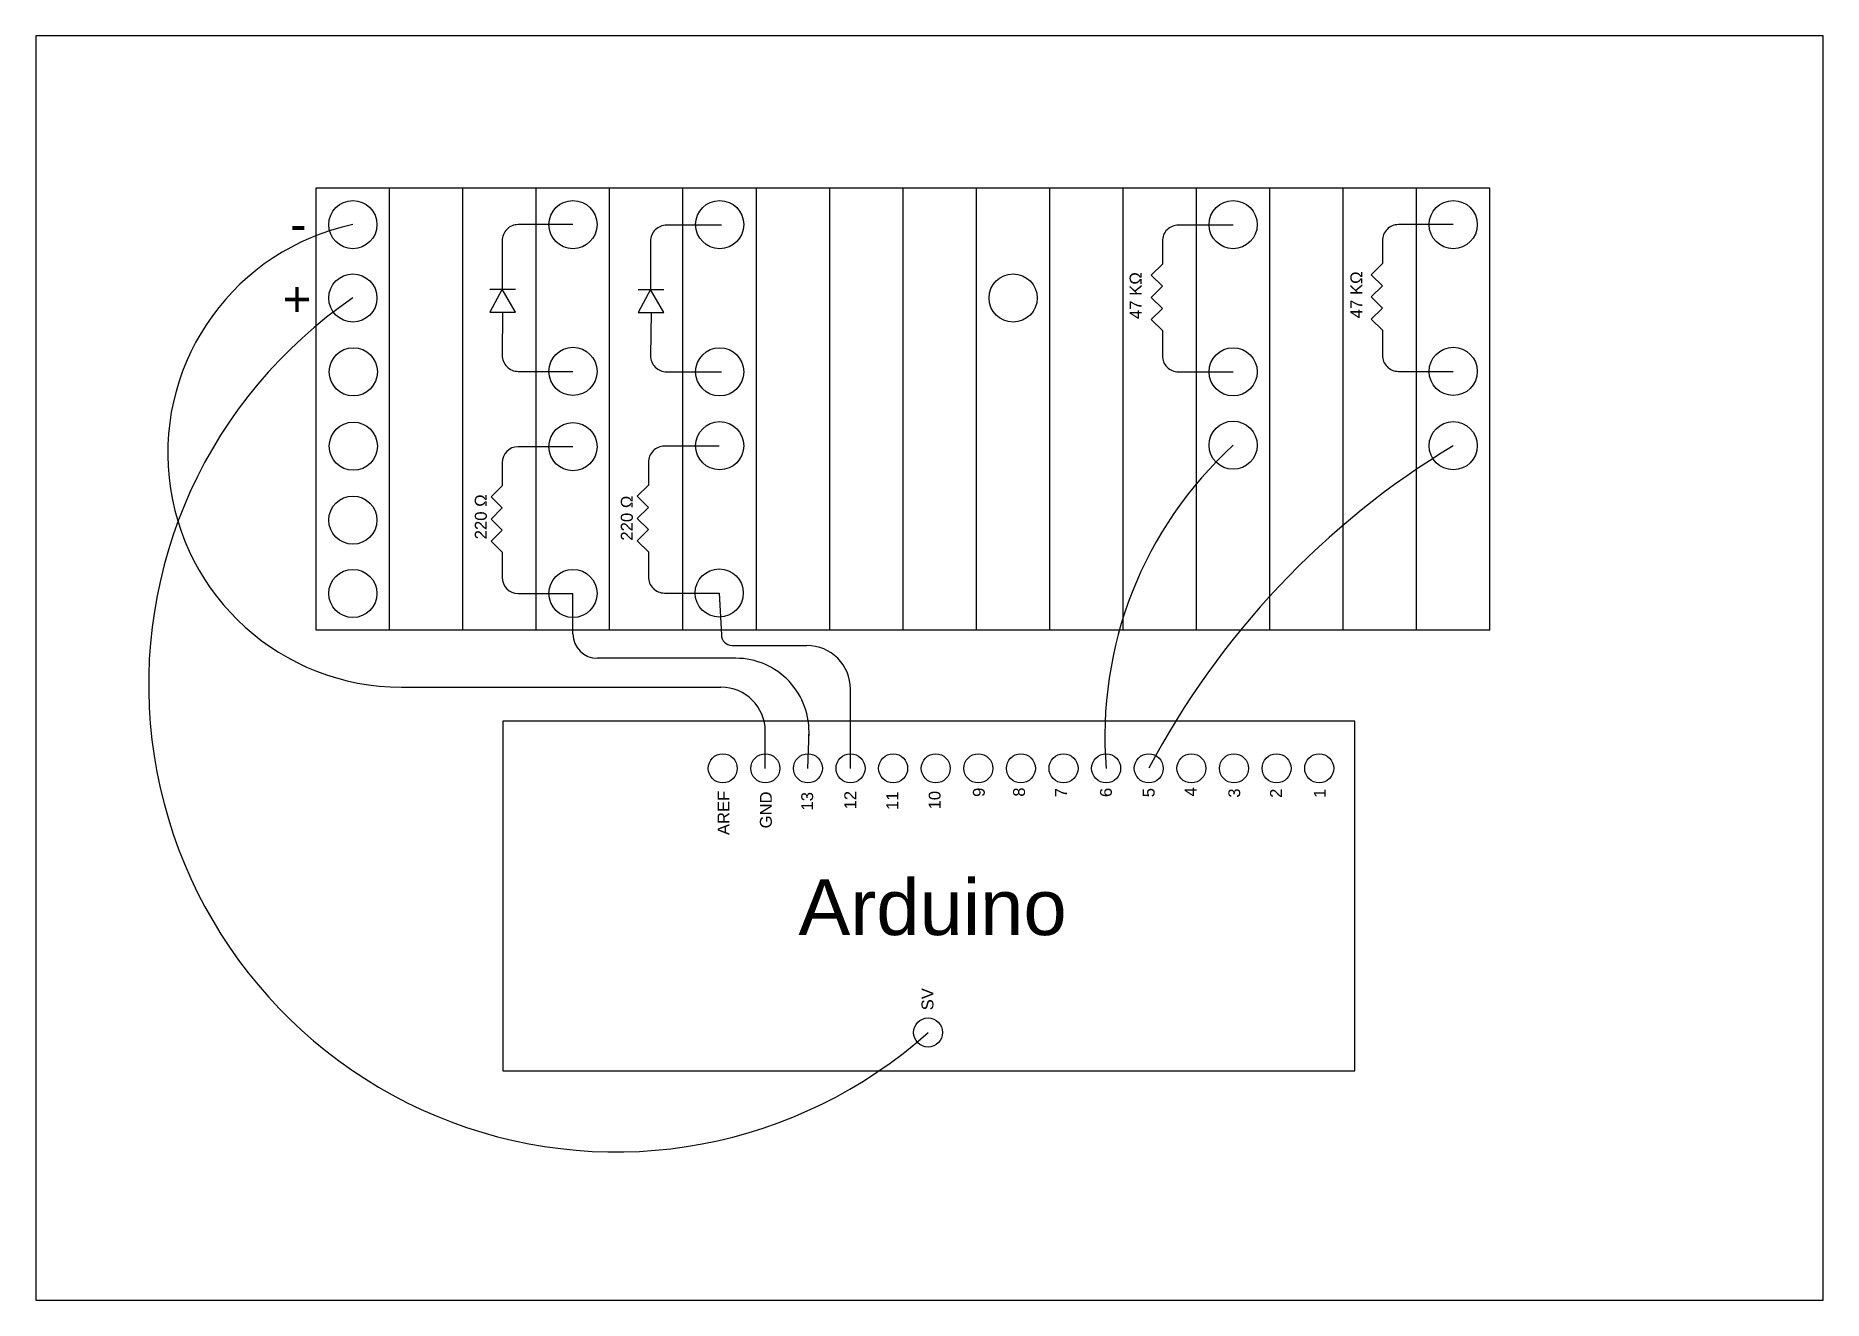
# Model space of a CAD drawing. Header units: millimetres. Extents: x 0 to 1697, y 0 to 477.
# Drawn here: x 1050 to 1347, y 266.8 to 476.8 of the extents above; entities that cross this region are included whole.
import ezdxf

# ---------------------------------------------------------------- set-up
doc = ezdxf.new("R2010")
doc.units = ezdxf.units.MM
doc.layers.add('Nero per eposrtazione', color=250, linetype='Continuous')
doc.styles.get("Standard").update_dxf_attribs({"font": 'arial.ttf'})

msp = doc.modelspace()

# ---------------------------------------------------------------- texts
at = {"layer": 'Nero per eposrtazione'}
for s, height, p in [('-', 5.91, (1092.25, 442.58)), ('+', 5.91, (1091, 430.15)), ('Arduino', 9.258, (1176.72, 327.45))]:
    msp.add_text(s, height=height, dxfattribs=at).set_placement(p)
for s, height, p in [('47 KΩ', 1.988, (1233.74, 429.76)), ('47 KΩ', 1.988, (1270.42, 429.88)), ('220 Ω', 1.988, (1124.94, 393.17)), ('220 Ω', 1.988, (1149.2, 392.95)), ('AREF', 1.974, (1165.26, 344.06)), ('GND', 1.974, (1172.3, 345.17)), ('13', 1.974, (1179.16, 348.14)), ('12', 1.974, (1186.32, 348.32)), ('11', 1.974, (1193.3, 348.23)), ('10', 1.974, (1200.34, 348.32)), ('9', 1.97, (1207.68, 350.4)), ('8', 1.97, (1214.36, 350.43)), ('7', 1.97, (1221.34, 350.34)), ('6', 1.97, (1228.8, 350.37)), ('5', 1.97, (1235.9, 350.34)), ('4', 1.97, (1242.88, 350.47)), ('3', 1.97, (1250.12, 350.27)), ('2', 1.97, (1257.05, 350.24)), ('1', 1.97, (1264.33, 350.22)), ('SV', 1.974, (1199.15, 314.96))]:
    msp.add_text(s, height=height, rotation=90, dxfattribs=at).set_placement(p)

# ---------------------------------------------------------------- linework, layer by layer
at = {"layer": 'Nero per eposrtazione'}
for p, q in [((1096.6, 378.09), (1096.6, 451.54)), ((1096.6, 451.54), (1291.61, 451.54)), ((1108.79, 378.09), (1108.79, 451.54)), ((1120.98, 378.09), (1120.98, 451.54)), ((1133.16, 378.09), (1133.16, 451.54)), ((1145.35, 378.09), (1145.35, 451.54)), ((1157.54, 378.09), (1157.54, 451.54)), ((1169.73, 378.09), (1169.73, 451.54)), ((1181.92, 378.09), (1181.92, 451.54)), ((1194.11, 378.09), (1194.11, 451.54)), ((1206.29, 378.09), (1206.29, 451.54)), ((1218.48, 378.09), (1218.48, 451.54)), ((1230.67, 378.09), (1230.67, 451.54)), ((1242.86, 378.09), (1242.86, 451.54)), ((1255.05, 378.09), (1255.05, 451.54)), ((1267.24, 378.09), (1267.24, 451.54)), ((1279.42, 378.09), (1279.42, 451.54)), ((1291.61, 378.09), (1291.61, 451.54)), ((1125.43, 434.74), (1129.71, 434.74)), ((1150.08, 434.66), (1154.37, 434.66)), ((1139.26, 408.56), (1130.16, 408.56)), ((1127.49, 405.89), (1127.49, 402.08)), ((1127.49, 402.08), (1125.65, 400.24)), ((1125.65, 400.24), (1127.49, 398.4)), ((1127.49, 398.4), (1125.65, 396.55)), ((1125.65, 396.55), (1127.49, 394.71)), ((1127.49, 394.71), (1125.65, 392.87)), ((1125.65, 392.87), (1127.49, 391.03)), ((1127.49, 391.03), (1127.49, 386.86)), ((1130.16, 384.19), (1139.26, 384.19)), ((1139.26, 377.48), (1139.26, 384.19)), ((1163.56, 384.26), (1163.92, 377.34)), ((1291.61, 378.09), (1096.6, 378.09)), ((1165.71, 375.55), (1178.1, 375.55)), ((1166.32, 373.42), (1143.32, 373.42)), ((1110.76, 368.63), (1163.85, 368.63)), ((1185.38, 355.14), (1185.38, 368.27)), ((1127.61, 362.97), (1127.61, 304.9)), ((1269.19, 362.97), (1127.61, 362.97)), ((1269.19, 304.9), (1269.19, 362.97)), ((1171.22, 355.14), (1171.22, 361.26)), ((1178.3, 355.14), (1178.48, 361.26)), ((1127.61, 304.9), (1269.19, 304.9))]:
    msp.add_line(p, q, dxfattribs=at)
for points in [[(1050, 266.81), (1347, 266.81), (1347, 476.81), (1050, 476.81)], [(1129.71, 430.9), (1127.49, 434.74), (1125.43, 430.9)], [(1154.37, 430.82), (1152.15, 434.66), (1150.08, 430.82)]]:
    msp.add_lwpolyline(points, close=True, dxfattribs=at)
for points in [[(1139.26, 445.44), (1130.16, 445.44, 0.414214), (1127.49, 442.77), (1127.49, 434.74)], [(1163.92, 445.36), (1154.82, 445.36, 0.414214), (1152.15, 442.69), (1152.15, 434.66)], [(1248.95, 445.36), (1239.86, 445.36, 0.414214), (1237.19, 442.69), (1237.19, 438.88), (1235.35, 437.04), (1237.19, 435.2), (1235.35, 433.35), (1237.19, 431.51), (1235.35, 429.67), (1237.19, 427.83), (1237.19, 423.66, 0.414214), (1239.86, 420.99), (1248.95, 420.99)], [(1285.52, 445.44), (1276.42, 445.44, 0.414214), (1273.75, 442.77), (1273.75, 438.96), (1271.91, 437.12), (1273.75, 435.28), (1271.91, 433.43), (1273.75, 431.59), (1271.91, 429.75), (1273.75, 427.91), (1273.75, 423.74, 0.414214), (1276.42, 421.07), (1285.52, 421.07)], [(1127.57, 430.9), (1127.49, 423.74, 0.414214), (1130.16, 421.07), (1139.26, 421.07)], [(1152.23, 430.82), (1152.15, 423.66, 0.414214), (1154.82, 420.99), (1163.92, 420.99)], [(1163.56, 408.64), (1154.46, 408.64, 0.414214), (1151.79, 405.97), (1151.79, 402.16), (1149.95, 400.32), (1151.79, 398.47), (1149.95, 396.63), (1151.79, 394.79), (1149.95, 392.95), (1151.79, 391.11), (1151.79, 386.94, 0.414214), (1154.46, 384.26), (1163.56, 384.26)]]:
    msp.add_lwpolyline(points, format="xyb", dxfattribs=at)
for centre, radius in [((1102.69, 445.44), 4), ((1139.26, 445.44), 4), ((1163.64, 445.44), 4), ((1248.95, 445.44), 4), ((1285.52, 445.44), 4), ((1102.69, 433.25), 4), ((1212.39, 433.25), 4), ((1102.77, 420.99), 4), ((1139.26, 421.07), 4), ((1163.64, 420.99), 4), ((1248.95, 420.99), 4), ((1285.52, 421.07), 4), ((1102.77, 408.64), 4), ((1139.26, 408.56), 4), ((1163.64, 408.72), 4), ((1248.95, 408.8), 4), ((1285.52, 408.72), 4), ((1102.69, 396.37), 4), ((1102.69, 384.19), 4), ((1139.26, 384.19), 4), ((1163.56, 384.26), 4), ((1164.15, 355.14), 2.41), ((1171.22, 355.14), 2.41), ((1178.3, 355.14), 2.41), ((1185.38, 355.14), 2.41), ((1192.46, 355.14), 2.41), ((1199.53, 355.14), 2.41), ((1206.61, 355.14), 2.41), ((1213.69, 355.14), 2.41), ((1220.77, 355.14), 2.41), ((1227.85, 355.14), 2.41), ((1234.93, 355.14), 2.41), ((1242.01, 355.14), 2.41), ((1249.09, 355.14), 2.41), ((1256.17, 355.14), 2.41), ((1263.25, 355.14), 2.41), ((1198.26, 311.27), 2.41)]:
    msp.add_circle(centre, radius, dxfattribs=at)
for centre, radius, start, end in [((1110.76, 407.46), 38.83, 101.9964, 270), ((1146.41, 369.08), 77.65, 124.2608, 311.8894), ((1130.16, 405.89), 2.67, 90, 180), ((1293.12, 360.45), 65.48, 132.4107, 184.6508), ((1356.76, 290.79), 137.78, 121.1338, 152.1545), ((1130.16, 386.86), 2.67, 180, 270), ((1143.32, 377.48), 4.06, 180, 270), ((1165.71, 377.34), 1.79, 180, 270), ((1178.1, 368.27), 7.28, 0, 90), ((1166.32, 361.26), 12.16, 356.6087, 90), ((1163.85, 361.26), 7.37, 0, 90)]:
    msp.add_arc(centre, radius, start, end, dxfattribs=at)

msp.set_redraw_order([(e.dxf.handle, doc.entitydb.next_handle()) for e in msp.query("TEXT MTEXT ATTDEF DIMENSION ARC_DIMENSION")])  # texts and dimensions are drawn at this point

doc.saveas('drawing.dxf')
